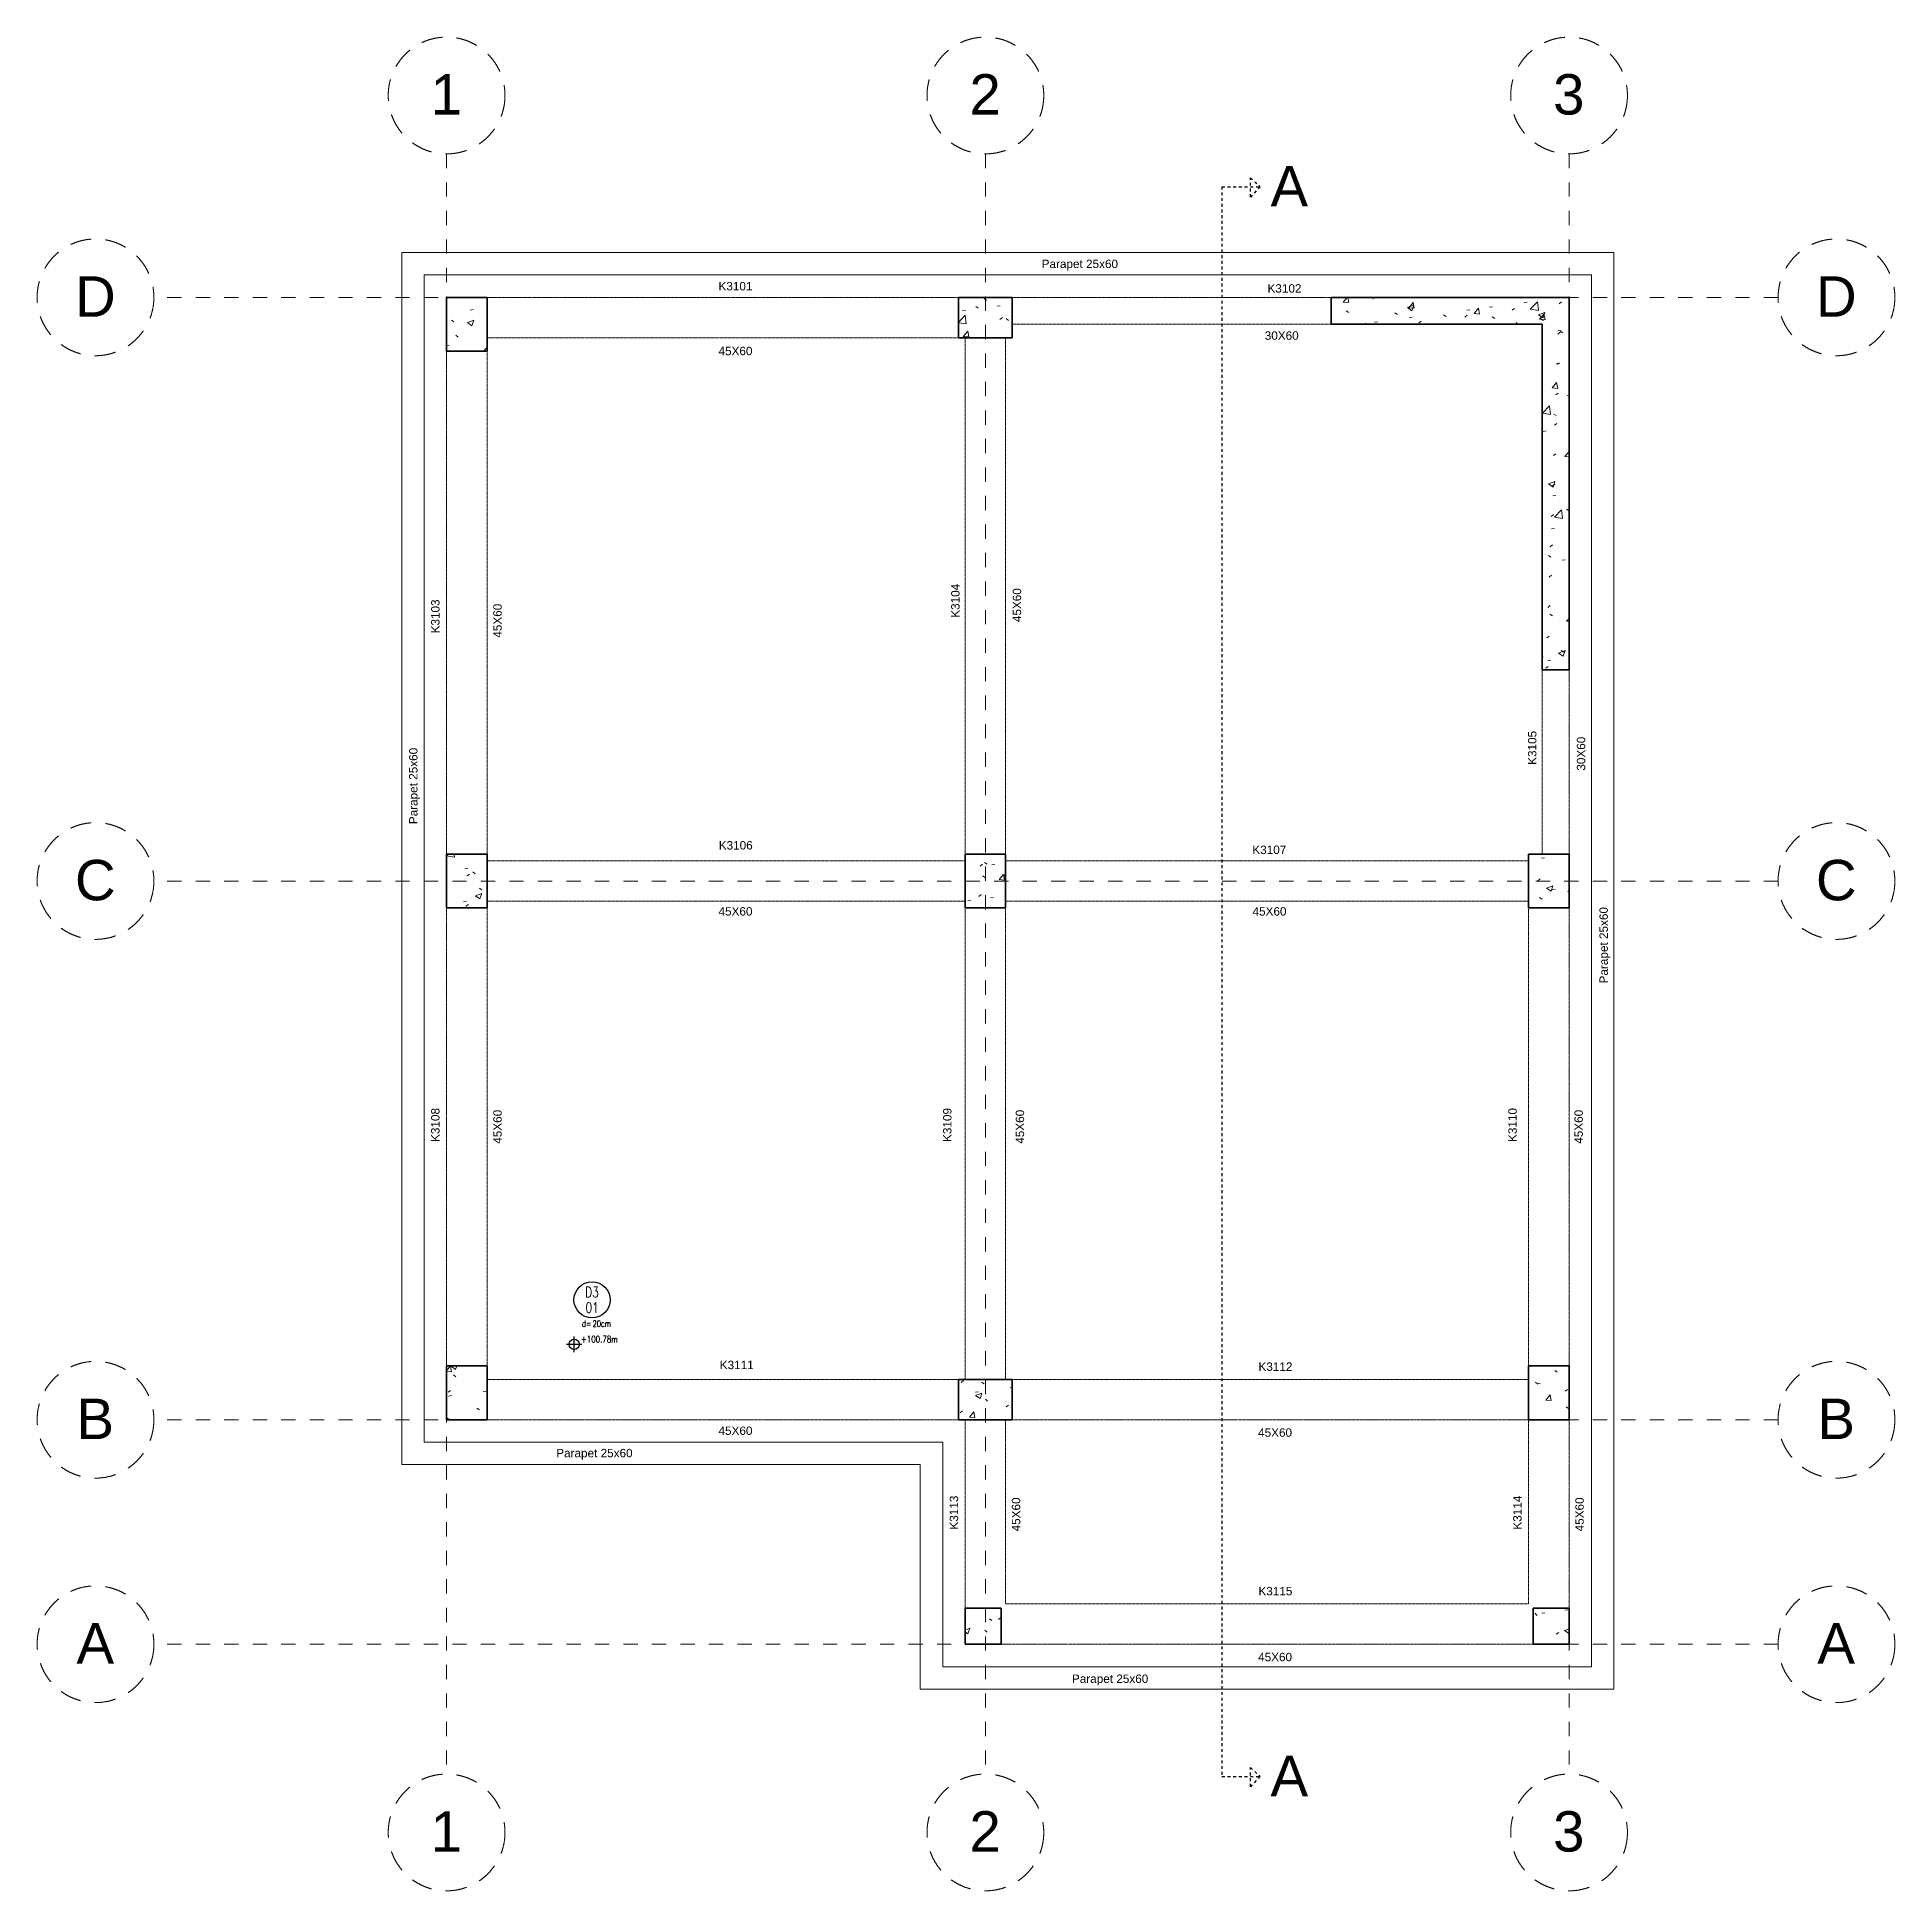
# Model space of a CAD drawing. Header units: millimetres. Extents: x -4560 to 26399, y -2746 to 17898.
# Drawn here: x -4560 to 16128, y -2746 to 17898 of the extents above; entities that cross this region are included whole.
import ezdxf
from ezdxf.enums import TextEntityAlignment as Align

# ---------------------------------------------------------------- set-up
doc = ezdxf.new("R2010")
doc.units = ezdxf.units.MM
doc.linetypes.add('Dash', pattern=[6.35, 3.175, -3.175])
doc.linetypes.add('Overhead', pattern=[3.96875, 2.38125, -1.5875])
for name, color, linetype, lineweight in [('A-FLOR', 30, 'Continuous', 9), ('A-FLOR-PATT', 8, 'Continuous', 9), ('A-WALL', 113, 'Continuous', 18), ('A-WALL-PATT', 111, 'Continuous', 35), ('S-BEAM-HDLN', 1, 'Dash', 9), ('S-COLS', 52, 'Continuous', 9), ('S-ER-DOSEME-NO', 3, 'Continuous', 30), ('S-ER-KOT-ISARETI-PLAN', 3, 'Continuous', 30), ('S-GRID', 1, 'Overhead', 9), ('S-GRID-IDEN', 1, 'Overhead', 0)]:
    doc.layers.add(name, color=color, linetype=linetype, lineweight=lineweight)
doc.styles.add('Arial', font='arial.ttf', dxfattribs={"height": 450})
doc.styles.add('S-ER-DOSEME-KALINLIGI', font='simplxtw-erd.shx', dxfattribs={"width": 0.75})
doc.styles.add('S-ER-DOSEME-NO', font='simplxtw-erd.shx', dxfattribs={"width": 0.75})
doc.styles.add('S-ER-DOSEME-TIPI', font='simplxtw-erd.shx', dxfattribs={"width": 0.75})
doc.styles.add('S-ER-KOT-ISARETI-PLAN', font='simplxtw-erd.shx', dxfattribs={"width": 0.75})
doc.styles.get("Standard").update_dxf_attribs({"font": 'arial.ttf'})
pattern_1 = [(50, (15179.05, 6221.7), (728.737, -63.756), [76.2, -838.2]), (355, (15179.05, 6221.7), (-140.972, 764.228), [60.96, -670.56]), (100.451, (15239.8, 6216.4), (587.77, 700.467), [64.76, -712.36]), (46.184, (15179.05, 6424.9), (1084.316, -168.17), [114.3, -1257.3]), (96.636, (15269.4, 6410.9), (949.61, 989.71), [97.14, -1068.54]), (351.184, (15179, 6424.9), (949.62, 989.7), [91.44, -1005.84]), (21, (15280.65, 6374.1), (606.458, -409.06), [76.2, -838.2]), (326, (15280.65, 6374.1), (247.208, 736.753), [60.96, -670.56]), (71.451, (15331.2, 6340), (853.668, 327.685), [64.76, -712.36]), (37.5, (15179.05, 6221.7), (12.3547, 338.22), [33.528, -628.904, 33.528, -647.192, -673.1]), (37.5, (15179.05, 6221.7), (12.3547, 338.22), [-1343.152, 33.528, -639.572]), (7.5, (15179.05, 6221.7), (267.279, 400.722), [33.528, -354.584, 33.528, -613.664, -256.54]), (7.5, (15179.05, 6221.7), (267.279, 400.722), [-1035.304, 33.528, -223.012]), (327.5, (14952.48, 6221.7), (542.3633, -22.9153), [33.528, -220.472, 33.528, -758.952, -1051.56]), (327.5, (14952.48, 6221.7), (542.3633, -22.9153), [-1046.48, 33.528, -1018.032]), (317.5, (14850.9, 6221.7), (592.517, 101.707), [33.528, -296.672, 33.528, -492.76, -746.76]), (317.5, (14850.9, 6221.7), (592.517, 101.707), [-856.488, 33.528, -713.232])]
pattern_2 = [(50, (15179.05, 6221.7), (728.737, -63.756), [76.2, -838.2]), (355, (15179.05, 6221.7), (-140.97, 764.23), [60.96, -670.56]), (100.451, (15239.8, 6216.4), (587.77, 700.467), [64.76, -712.36]), (46.184, (15179.05, 6424.9), (1084.32, -168.17), [114.3, -1257.3]), (96.636, (15269.4, 6410.9), (949.61, 989.71), [97.14, -1068.54]), (351.184, (15179, 6424.9), (949.62, 989.7), [91.44, -1005.84]), (21, (15280.65, 6374.1), (606.458, -409.06), [76.2, -838.2]), (326, (15280.65, 6374.1), (247.21, 736.753), [60.96, -670.56]), (71.451, (15331.2, 6340), (853.67, 327.685), [64.76, -712.36]), (37.5, (15179.05, 6221.7), (12.355, 338.22), [33.528, -628.904, 33.528, -647.192, -673.1]), (37.5, (15179.05, 6221.7), (12.355, 338.22), [-1343.152, 33.528, -639.572]), (7.5, (15179.05, 6221.7), (267.279, 400.722), [33.528, -354.584, 33.528, -613.664, -256.54]), (7.5, (15179.05, 6221.7), (267.279, 400.722), [-1035.304, 33.528, -223.012]), (327.5, (14952.48, 6221.7), (542.363, -22.915), [33.528, -220.472, 33.528, -758.952, -1051.56]), (327.5, (14952.48, 6221.7), (542.363, -22.915), [-1046.48, 33.528, -1018.032]), (317.5, (14850.9, 6221.7), (592.517, 101.707), [33.528, -296.672, 33.528, -492.76, -746.76]), (317.5, (14850.9, 6221.7), (592.517, 101.707), [-856.49, 33.53, -713.23])]

msp = doc.modelspace()

# ---------------------------------------------------------------- texts
at = {"char_height": 450, "width": 424.89, "attachment_point": 1, "style": 'Arial'}
for insert in [(9175, 16462), (9175, -1242)]:
    msp.add_mtext('A', dxfattribs=dict(at, insert=insert))
at = {"ltscale": 50, "char_height": 93.6, "attachment_point": 5}
for s, insert in [('Parapet 25x60', (7052, 15359)), ('K3101', (3217, 15124)), ('K3102', (9331, 15099)), ('30X60', (9300, 14574)), ('45X60', (3217, 14402)), ('K3106', (3220, 8897)), ('K3107', (9162, 8847)), ('45X60', (3217, 8161)), ('45X60', (9164, 8161)), ('K3111', (3231, 3110)), ('K3112', (9230, 3091)), ('45X60', (3217, 2377)), ('45X60', (9226, 2357)), ('Parapet 25x60', (1646, 2115)), ('K3115', (9230, 591)), ('45X60', (9226, -143)), ('Parapet 25x60', (7389, -398))]:
    msp.add_mtext_dynamic_manual_height_columns(s, width=351936, gutter_width=468, heights=[0], dxfattribs=dict(at, insert=insert))
at = {"ltscale": 50, "char_height": 93.6, "attachment_point": 5, "rotation": 90}
for s, insert in [('K3104', (5666, 11621)), ('K3103', (-125, 11447)), ('45X60', (6352, 11572)), ('45X60', (567, 11399)), ('K3105', (12090, 9983)), ('Parapet 25x60', (-357, 9558)), ('30X60', (12634, 9918)), ('Parapet 25x60', (12899, 7785)), ('K3108', (-125, 5783)), ('45X60', (567, 5763)), ('K3109', (5576, 5783)), ('45X60', (6385, 5763)), ('K3110', (11871, 5783)), ('45X60', (12607, 5763)), ('K3113', (5650, 1466)), ('45X60', (6342, 1446)), ('K3114', (11925, 1466)), ('45X60', (12617, 1446))]:
    msp.add_mtext_dynamic_manual_height_columns(s, width=351936, gutter_width=468, heights=[0], dxfattribs=dict(at, insert=insert))
at = {"layer": 'S-GRID-IDEN', "char_height": 450, "attachment_point": 1, "style": 'Arial'}
for s, insert, width in [('\\fArial|b0|i0|c162|p34|;1', (-178, 17486), 424.89), ('\\fArial|b0|i0|c162|p34|;2', (5822, 17486), 424.89), ('\\fArial|b0|i0|c162|p34|;3', (12322, 17486), 424.89), ('\\fArial|b0|i0|c162|p34|;D', (-4139, 15235), 553.16), ('\\fArial|b0|i0|c162|p34|;D', (15249, 15235), 553.16), ('\\fArial|b0|i0|c162|p34|;C', (-4139, 8735), 553.16), ('\\fArial|b0|i0|c162|p34|;C', (15249, 8735), 553.16), ('\\fArial|b0|i0|c162|p34|;B', (-4122, 2735), 513.08), ('\\fArial|b0|i0|c162|p34|;B', (15265, 2735), 513.08), ('\\fArial|b0|i0|c162|p34|;A', (-4122, 235), 513.08), ('\\fArial|b0|i0|c162|p34|;A', (15265, 235), 513.08), ('\\fArial|b0|i0|c162|p34|;1', (-178, -1859), 424.89), ('\\fArial|b0|i0|c162|p34|;2', (5822, -1859), 424.89), ('\\fArial|b0|i0|c162|p34|;3', (12322, -1859), 424.89)]:
    msp.add_mtext(s, dxfattribs=dict(at, insert=insert, width=width))

# ---------------------------------------------------------------- blocks, each defined once
blk = doc.blocks.new('Grid - M_Grid Head - Circle-11575-Çatı Katı')
at = {"layer": 'S-GRID-IDEN'}
blk.add_circle((0, 0), 6.5, dxfattribs=at)
blk = doc.blocks.new('S-ER-DOSEME-NO')
at = {"layer": 'Defpoints'}
blk.add_point((0, 0), dxfattribs=at)
at = {"layer": 'S-ER-DOSEME-NO', "color": 3, "lineweight": 30}
blk.add_circle((17, -17), 7, dxfattribs=at)
at = {"layer": 'S-ER-DOSEME-NO', "color": 3, "lineweight": 30, "style": 'S-ER-DOSEME-KALINLIGI', "width": 0.75}
blk.add_text('d=', height=2.5, dxfattribs=at).set_placement((16.75, -25), align=Align.TOP_RIGHT)
at = {"layer": 'S-ER-DOSEME-NO', "width": 0.75}
for tag, style, p in [('DOSEMETIPI', 'S-ER-DOSEME-TIPI', (17, -14)), ('DOSEMENO', 'S-ER-DOSEME-NO', (17, -20))]:
    blk.add_attdef(tag, text='', height=4, dxfattribs=dict(at, style=style)).set_placement(p, align=Align.MIDDLE_CENTER)
at = {"layer": 'S-ER-DOSEME-NO', "color": 3, "lineweight": 30, "style": 'S-ER-DOSEME-KALINLIGI', "width": 0.75}
blk.add_attdef('DOSEMEKALINLIGI', text='', height=2.5, dxfattribs=at).set_placement((17.25, -25), align=Align.TOP_LEFT)
blk = doc.blocks.new('S-ER-KOT-ISARETI-PLAN')
at = {"layer": 'S-ER-KOT-ISARETI-PLAN'}
for p, q in [((2.25, 0), (-2.25, 0)), ((0, -2.25), (0, 2.25))]:
    blk.add_line(p, q, dxfattribs=at)
blk.add_circle((0, 0), 1.5, dxfattribs=at)
at = {"layer": 'S-ER-KOT-ISARETI-PLAN', "style": 'S-ER-KOT-ISARETI-PLAN', "width": 0.75}
blk.add_attdef('PLANKOT', (2, 0.5), '', height=2, dxfattribs=at)

# ---------------------------------------------------------------- hatches: boundary and pattern name
at = {"layer": 'A-WALL-PATT', "lineweight": 9}
h = msp.add_hatch(dxfattribs=at)
h.set_pattern_fill('FP_2', color=256, style=0, pattern_type=2)
h.set_pattern_definition(pattern_2)
h.paths.add_polyline_path([(9850, 14700), (12500, 14700), (12500, 15000), (9850, 15000)], flags=0)
h = msp.add_hatch(dxfattribs=at)
h.set_pattern_fill('FP_2', color=256, style=0, pattern_type=2)
h.set_pattern_definition(pattern_2)
h.paths.add_polyline_path([(12200, 10850), (12500, 10850), (12500, 14700), (12200, 14700), (12200, 13104)], flags=0)
at = {"layer": 'S-COLS'}
h = msp.add_hatch(dxfattribs=at)
h.set_pattern_fill('FP_2', color=256, style=0, pattern_type=2)
h.set_pattern_definition(pattern_1)
h.paths.add_polyline_path([(450, 14400), (450, 15000), (0, 15000), (0, 14400)], flags=0)
h = msp.add_hatch(dxfattribs=at)
h.set_pattern_fill('FP_2', color=256, style=0, pattern_type=2)
h.set_pattern_definition(pattern_1)
h.paths.add_polyline_path([(6300, 14550), (6300, 15000), (5700, 15000), (5700, 14550)], flags=0)
h = msp.add_hatch(dxfattribs=at)
h.set_pattern_fill('FP_2', color=256, style=0, pattern_type=2)
h.set_pattern_definition(pattern_1)
h.paths.add_polyline_path([(450, 8200), (450, 8800), (0, 8800), (0, 8200)], flags=0)
h = msp.add_hatch(dxfattribs=at)
h.set_pattern_fill('FP_2', color=256, style=0, pattern_type=2)
h.set_pattern_definition(pattern_1)
h.paths.add_polyline_path([(6225, 8200), (6225, 8800), (5775, 8800), (5775, 8200)], flags=0)
h = msp.add_hatch(dxfattribs=at)
h.set_pattern_fill('FP_2', color=256, style=0, pattern_type=2)
h.set_pattern_definition(pattern_1)
h.paths.add_polyline_path([(12500, 8200), (12500, 8800), (12050, 8800), (12050, 8200)], flags=0)
h = msp.add_hatch(dxfattribs=at)
h.set_pattern_fill('FP_2', color=256, style=0, pattern_type=2)
h.set_pattern_definition(pattern_1)
h.paths.add_polyline_path([(450, 2500), (450, 3100), (0, 3100), (0, 2500)], flags=0)
h = msp.add_hatch(dxfattribs=at)
h.set_pattern_fill('FP_2', color=256, style=0, pattern_type=2)
h.set_pattern_definition(pattern_1)
h.paths.add_polyline_path([(6300, 2500), (6300, 2950), (5700, 2950), (5700, 2500)], flags=0)
h = msp.add_hatch(dxfattribs=at)
h.set_pattern_fill('FP_2', color=256, style=0, pattern_type=2)
h.set_pattern_definition(pattern_1)
h.paths.add_polyline_path([(12500, 2500), (12500, 3100), (12050, 3100), (12050, 2500)], flags=0)
h = msp.add_hatch(dxfattribs=at)
h.set_pattern_fill('FP_2', color=256, style=0, pattern_type=2)
h.set_pattern_definition(pattern_1)
h.paths.add_polyline_path([(6225, 0), (6225, 450), (5775, 450), (5775, 0)], flags=0)
h = msp.add_hatch(dxfattribs=at)
h.set_pattern_fill('FP_2', color=256, style=0, pattern_type=2)
h.set_pattern_definition(pattern_1)
h.paths.add_polyline_path([(12500, 0), (12500, 450), (12050, 450), (12050, 0)], flags=0)

# ---------------------------------------------------------------- linework, layer by layer
at = {"linetype": 'Dash', "ltscale": 10}
for p, q in [((8633, 16232), (8633, -1472)), ((8633, 16232), (9058, 16232)), ((8953, 16117), (8953, 16332)), ((8953, 16332), (9058, 16232)), ((9058, 16232), (8953, 16117)), ((8953, -1587), (8953, -1372)), ((8953, -1372), (9058, -1472)), ((8633, -1472), (9058, -1472)), ((9058, -1472), (8953, -1587))]:
    msp.add_line(p, q, dxfattribs=at)
at = {"layer": 'A-FLOR'}
for p, q in [((13000, 15500), (-500, 15500)), ((-500, 15500), (-500, 2000)), ((13000, -500), (13000, 15500)), ((-500, 2000), (5275, 2000)), ((5275, 2000), (5275, -500)), ((5275, -500), (13000, -500))]:
    msp.add_line(p, q, dxfattribs=at)
at = {"layer": 'A-FLOR-PATT', "ltscale": 15}
for p, q in [((12750, 15250), (-250, 15250)), ((-250, 15250), (-250, 2250)), ((12750, 15250), (12750, -250)), ((-250, 2250), (5525, 2250)), ((5525, -250), (5525, 2250)), ((12750, -250), (5525, -250))]:
    msp.add_line(p, q, dxfattribs=at)
at = {"layer": 'A-WALL', "lineweight": 35}
for p, q in [((12500, 15000), (9850, 15000)), ((9850, 15000), (9850, 14700)), ((12500, 10850), (12500, 15000)), ((9850, 14700), (12200, 14700)), ((12200, 14700), (12200, 10850)), ((12200, 10850), (12500, 10850))]:
    msp.add_line(p, q, dxfattribs=at)
at = {"layer": 'S-BEAM-HDLN'}
for p, q in [((0, 15000), (5700, 15000)), ((0, 14400), (0, 15000)), ((5700, 15000), (12500, 15000)), ((12500, 15000), (12500, 8800)), ((12200, 14700), (6300, 14700)), ((12200, 8800), (12200, 14700)), ((5775, 14550), (450, 14550)), ((450, 14550), (450, 8725)), ((5775, 8725), (5775, 14550)), ((6225, 14550), (6225, 8725)), ((0, 8800), (0, 14400)), ((0, 2500), (0, 8800)), ((450, 8725), (5775, 8725)), ((6225, 8725), (12050, 8725)), ((12500, 8800), (12500, 2500)), ((5775, 8275), (450, 8275)), ((450, 8275), (450, 2950)), ((5775, 2950), (5775, 8275)), ((6225, 8275), (6225, 2950)), ((12050, 8275), (6225, 8275)), ((12050, 2950), (12050, 8275)), ((450, 2950), (5775, 2950)), ((6225, 2950), (12050, 2950)), ((450, 2500), (0, 2500)), ((5775, 2500), (450, 2500)), ((5775, 0), (5775, 2500)), ((12050, 2500), (6225, 2500)), ((6225, 2500), (6225, 450)), ((12050, 450), (12050, 2500)), ((12500, 2500), (12500, 0)), ((6225, 450), (12050, 450)), ((12500, 0), (5775, 0))]:
    msp.add_line(p, q, dxfattribs=at)
at = {"layer": 'S-COLS', "lineweight": 35}
for p, q in [((0, 15000), (0, 14400)), ((450, 15000), (0, 15000)), ((450, 14400), (450, 15000)), ((6300, 15000), (5700, 15000)), ((5700, 15000), (5700, 14550)), ((6300, 14550), (6300, 15000)), ((5700, 14550), (6300, 14550)), ((0, 14400), (450, 14400)), ((0, 8800), (0, 8200)), ((450, 8800), (0, 8800)), ((450, 8200), (450, 8800)), ((5775, 8800), (5775, 8200)), ((6225, 8800), (5775, 8800)), ((6225, 8200), (6225, 8800)), ((12050, 8800), (12050, 8200)), ((12500, 8800), (12050, 8800)), ((12500, 8200), (12500, 8800)), ((0, 8200), (450, 8200)), ((5775, 8200), (6225, 8200)), ((12050, 8200), (12500, 8200)), ((0, 3100), (0, 2500)), ((450, 3100), (0, 3100)), ((450, 2500), (450, 3100)), ((6300, 2950), (5700, 2950)), ((5700, 2950), (5700, 2500)), ((6300, 2500), (6300, 2950)), ((12050, 3100), (12050, 2500)), ((12500, 3100), (12050, 3100)), ((12500, 2500), (12500, 3100)), ((0, 2500), (450, 2500)), ((5700, 2500), (6300, 2500)), ((12050, 2500), (12500, 2500)), ((6175, 400), (5775, 400)), ((5775, 400), (5775, 0)), ((6175, 0), (6175, 400)), ((12100, 400), (12100, 0)), ((12500, 400), (12100, 400)), ((12500, 0), (12500, 400)), ((5775, 0), (6175, 0)), ((12100, 0), (12500, 0))]:
    msp.add_line(p, q, dxfattribs=at)
at = {"layer": 'S-GRID', "linetype": 'Dash', "ltscale": 50}
for p, q in [((0, 16598), (0, -1446)), ((6000, 16598), (6000, -1446)), ((12500, 16598), (12500, -1446)), ((14828, 15000), (-3260, 15000)), ((14828, 8500), (-3260, 8500)), ((14828, 2500), (-3260, 2500)), ((14828, 0), (-3260, 0))]:
    msp.add_line(p, q, dxfattribs=at)

# ---------------------------------------------------------------- block references
at = {"layer": 'S-ER-DOSEME-NO', "xscale": 28.78159642956647, "yscale": 28.78159642956647, "zscale": 28.78159642956647}
msp.add_blockref('S-ER-DOSEME-NO', (1130, 4325), dxfattribs=at).add_auto_attribs({'DOSEMENO': '01', 'DOSEMETIPI': 'D3', 'DOSEMEKALINLIGI': '20cm'})
at = {"layer": 'S-ER-KOT-ISARETI-PLAN', "xscale": 38.37546190608862, "yscale": 38.37546190608862, "zscale": 38.37546190608862}
msp.add_blockref('S-ER-KOT-ISARETI-PLAN', (1421, 3340), dxfattribs=at).add_auto_attribs({'PLANKOT': '+100.78m'})
at = {"layer": 'S-GRID-IDEN', "xscale": 99.99999999999993, "yscale": 99.99999999999993, "zscale": 99.99999999999993}
for p, rotation in [((0, 17248), 180), ((6000, 17248), 180), ((12500, 17248), 180), ((-3910, 15000), 89.99999999999982), ((15478, 15000), 89.99999999999982), ((-3910, 8500), 89.99999999999982), ((15478, 8500), 89.99999999999982), ((-3910, 2500), 89.99999999999982), ((15478, 2500), 89.99999999999982), ((-3910, 0), 89.99999999999982), ((15478, 0), 89.99999999999982), ((0, -2096), 180), ((6000, -2096), 180), ((12500, -2096), 180)]:
    msp.add_blockref('Grid - M_Grid Head - Circle-11575-Çatı Katı', p, dxfattribs=dict(at, rotation=rotation))

msp.set_redraw_order([(e.dxf.handle, doc.entitydb.next_handle()) for e in msp.query("TEXT MTEXT ATTDEF DIMENSION ARC_DIMENSION")])  # texts and dimensions are drawn at this point

doc.saveas('drawing.dxf')
